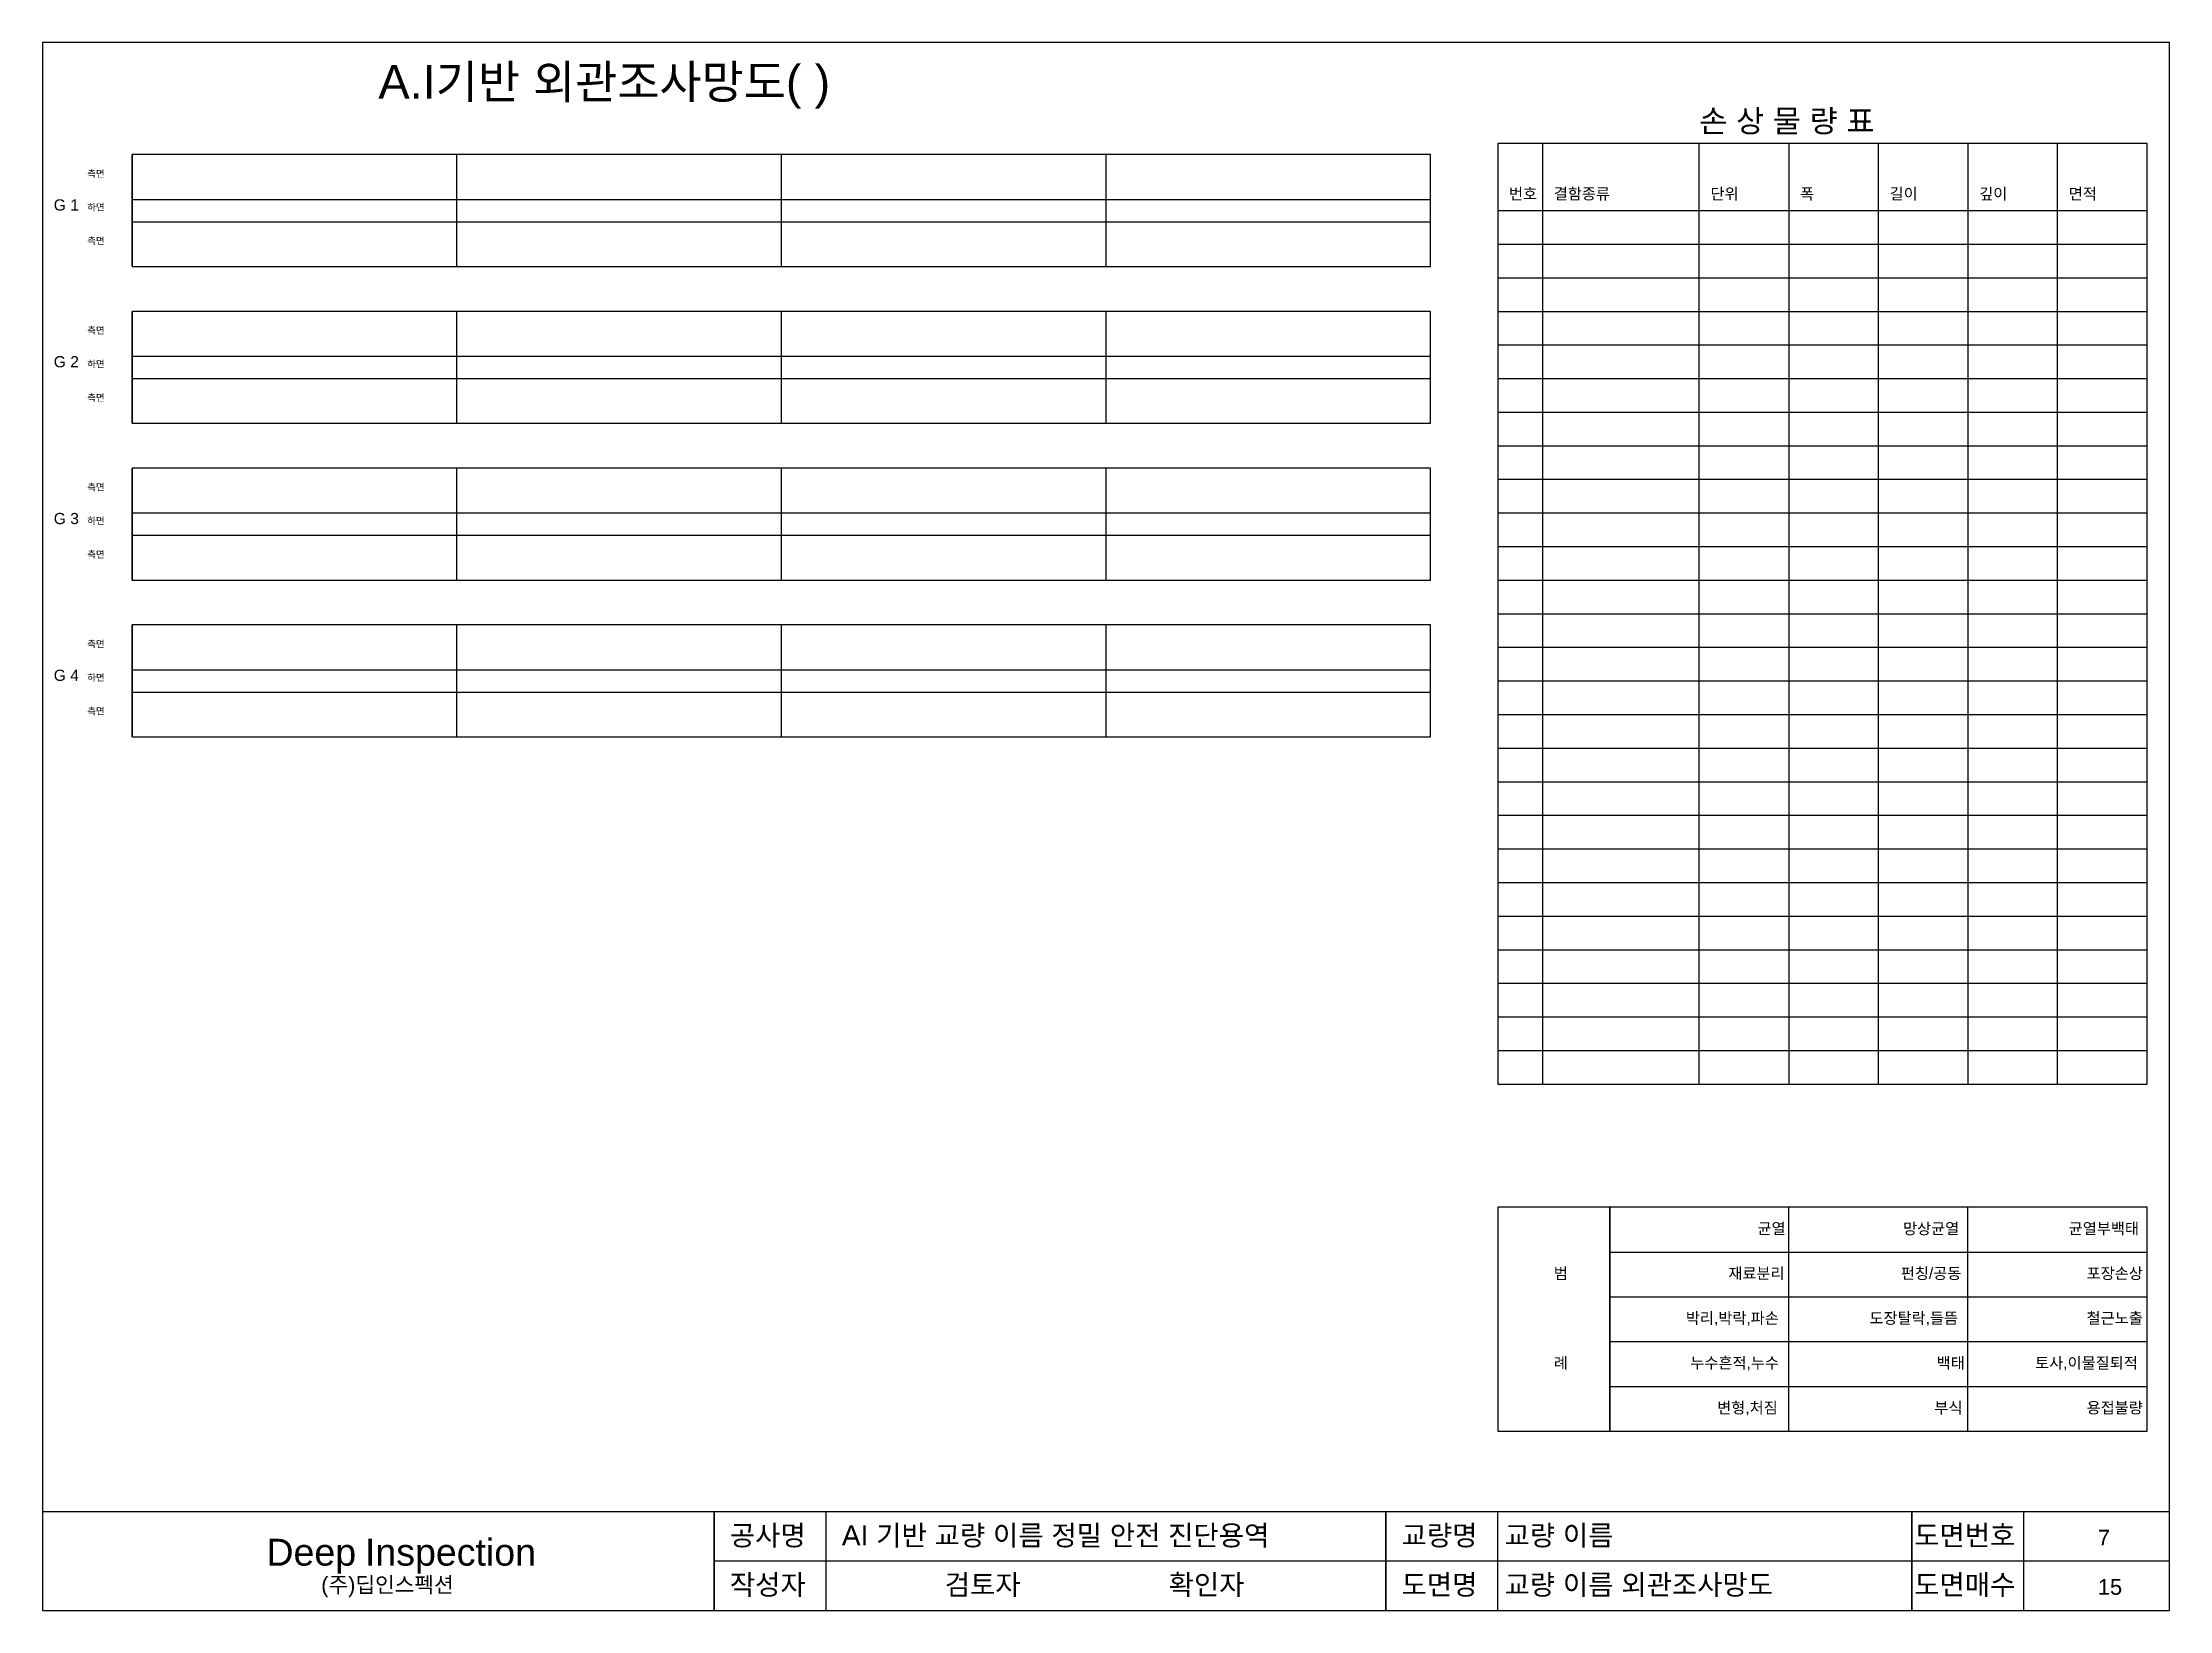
# Model space of a CAD drawing. Extents: x 1000 to 14950, y 1000 to 1700.
# Drawn here: x 7000 to 7950, y 1000 to 1700 of the extents above; entities that cross this region are included whole.
import ezdxf

# ---------------------------------------------------------------- set-up
doc = ezdxf.new("R2010")
doc.units = 0
doc.styles.get("Standard").update_dxf_attribs({"font": 'arial.ttf'})

msp = doc.modelspace()

# ---------------------------------------------------------------- texts
at = {"layer": 'bottomInfomation', "color": 7}
for s, height, p in [('공사명', 9, (7307, 1029)), ('AI 기반 교량 이름 정밀 안전 진단용역', 9, (7357, 1029)), ('교량명', 9, (7607, 1029)), ('교량 이름', 9, (7653, 1029)), ('도면번호', 9, (7836, 1029)), ('7', 7, (7918, 1029)), ('작성자', 9, (7307, 1007)), ('검토자', 9, (7403, 1007)), ('확인자', 9, (7503, 1007)), ('도면명', 9, (7607, 1007)), ('교량 이름 외관조사망도', 9, (7653, 1007)), ('도면매수', 9, (7836, 1007)), ('         (주)딥인스펙션', 7, (7100, 1008)), ('15', 7, (7918, 1007))]:
    msp.add_text(s, height=height, dxfattribs=at).set_placement(p)
at = {"layer": 'bottomInfomation', "color": 5}
msp.add_text('Deep', height=12, dxfattribs=at).set_placement((7100, 1020))
at = {"layer": 'bottomInfomation', "color": 9}
msp.add_text('Inspection', height=12, dxfattribs=at).set_placement((7144, 1020))
at = {"layer": 'GirderFrameNumberLayer', "color": 7}
for s, height, p in [('측면', 3, (7020, 1640)), ('G 1', 5, (7005, 1625)), ('하면', 3, (7020, 1625)), ('측면', 3, (7020, 1610)), ('측면', 3, (7020, 1570)), ('G 2', 5, (7005, 1555)), ('하면', 3, (7020, 1555)), ('측면', 3, (7020, 1540)), ('측면', 3, (7020, 1500)), ('G 3', 5, (7005, 1485)), ('하면', 3, (7020, 1485)), ('측면', 3, (7020, 1470)), ('측면', 3, (7020, 1430)), ('G 4', 5, (7005, 1415)), ('하면', 3, (7020, 1415)), ('측면', 3, (7020, 1400))]:
    msp.add_text(s, height=height, dxfattribs=at).set_placement(p)
at = {"layer": 'LabelLayer', "color": 5}
for s, p in [('번호', (7655, 1630)), ('결함종류', (7675, 1630)), ('단위', (7745, 1630)), ('폭', (7785, 1630)), ('길이', (7825, 1630)), ('깊이', (7865, 1630)), ('면적', (7905, 1630))]:
    msp.add_text(s, height=5, dxfattribs=at).set_placement(p)
at = {"layer": 'LabelLayer', "color": 7}
for s, p in [('균열', (7766, 1168)), ('망상균열', (7831, 1168)), ('균열부백태', (7905, 1168)), ('범', (7675, 1148)), ('재료분리', (7753, 1148)), ('펀칭/공동', (7830, 1148)), ('포장손상', (7913, 1148)), ('박리,박락,파손', (7734, 1128)), ('도장탈락,들뜸', (7816, 1128)), ('철근노출', (7913, 1128)), ('례', (7675, 1108)), ('누수흔적,누수', (7736, 1108)), ('백태', (7846, 1108)), ('토사,이물질퇴적', (7890, 1108)), ('변형,처짐', (7748, 1088)), ('부식', (7845, 1088)), ('용접불량', (7913, 1088))]:
    msp.add_text(s, height=5, dxfattribs=at).set_placement(p)
at = {"layer": 'TitleLayer', "color": 5}
msp.add_text('A.I기반 외관조사망도( )', height=15, dxfattribs=at).set_placement((7150, 1675))
at = {"layer": 'TitleLayer', "color": 7}
msp.add_text('손 상 물 량 표', height=10, dxfattribs=at).set_placement((7740, 1660))

# ---------------------------------------------------------------- linework, layer by layer
at = {"color": 7}
for p, q in [((7040, 1600), (7040, 1650)), ((7185, 1600), (7185, 1650)), ((7330, 1600), (7330, 1650)), ((7475, 1600), (7475, 1650)), ((7040, 1630), (7620, 1630)), ((7650, 1625), (7940, 1625)), ((7040, 1620), (7620, 1620)), ((7650, 1610), (7940, 1610)), ((7650, 1595), (7940, 1595)), ((7040, 1530), (7040, 1580)), ((7185, 1530), (7185, 1580)), ((7330, 1530), (7330, 1580)), ((7475, 1530), (7475, 1580)), ((7650, 1580), (7940, 1580)), ((7040, 1560), (7620, 1560)), ((7650, 1565), (7940, 1565)), ((7040, 1550), (7620, 1550)), ((7650, 1550), (7940, 1550)), ((7650, 1535), (7940, 1535)), ((7650, 1520), (7940, 1520)), ((7040, 1460), (7040, 1510)), ((7185, 1460), (7185, 1510)), ((7330, 1460), (7330, 1510)), ((7475, 1460), (7475, 1510)), ((7650, 1505), (7940, 1505)), ((7040, 1490), (7620, 1490)), ((7650, 1490), (7940, 1490)), ((7040, 1480), (7620, 1480)), ((7650, 1475), (7940, 1475)), ((7650, 1460), (7940, 1460)), ((7650, 1445), (7940, 1445)), ((7040, 1390), (7040, 1440)), ((7185, 1390), (7185, 1440)), ((7330, 1390), (7330, 1440)), ((7475, 1390), (7475, 1440)), ((7650, 1430), (7940, 1430)), ((7040, 1420), (7620, 1420)), ((7040, 1410), (7620, 1410)), ((7650, 1415), (7940, 1415)), ((7650, 1400), (7940, 1400)), ((7650, 1385), (7940, 1385)), ((7650, 1370), (7940, 1370)), ((7650, 1355), (7940, 1355)), ((7650, 1340), (7940, 1340)), ((7650, 1325), (7940, 1325)), ((7650, 1310), (7940, 1310)), ((7650, 1295), (7940, 1295)), ((7650, 1280), (7940, 1280)), ((7650, 1265), (7940, 1265)), ((7650, 1250), (7940, 1250)), ((7650, 1235), (7940, 1235)), ((7700, 1160), (7940, 1160)), ((7700, 1140), (7940, 1140)), ((7700, 1120), (7940, 1120)), ((7700, 1100), (7940, 1100)), ((7700, 1080), (7940, 1080)), ((7350, 1000), (7350, 1044)), ((7650, 1000), (7650, 1044)), ((7885, 1000), (7885, 1044))]:
    msp.add_line(p, q, dxfattribs=at)
at = {"layer": 'GirderFrameLayer', "color": 7}
for points in [[(7040, 1600, 0), (7620, 1600, 0), (7620, 1650, 0), (7040, 1650, 0)], [(7040, 1530, 0), (7620, 1530, 0), (7620, 1580, 0), (7040, 1580, 0)], [(7040, 1460, 0), (7620, 1460, 0), (7620, 1510, 0), (7040, 1510, 0)], [(7040, 1390, 0), (7620, 1390, 0), (7620, 1440, 0), (7040, 1440, 0)]]:
    msp.add_polyline3d(points, close=True, dxfattribs=at)
at = {"layer": 'OutineLayer', "color": 7}
for points in [[(7000, 1000, 0), (7950, 1000, 0), (7950, 1700, 0), (7000, 1700, 0)], [(7000, 1000, 0), (7300, 1000, 0), (7300, 1044, 0), (7000, 1044, 0)], [(7300, 1000, 0), (7600, 1000, 0), (7600, 1044, 0), (7300, 1044, 0)], [(7600, 1000, 0), (7835, 1000, 0), (7835, 1044, 0), (7600, 1044, 0)], [(7835, 1000, 0), (7950, 1000, 0), (7950, 1044, 0), (7835, 1044, 0)], [(7300, 1000, 0), (7950, 1000, 0), (7950, 1022, 0), (7300, 1022, 0)]]:
    msp.add_polyline3d(points, close=True, dxfattribs=at)
at = {"layer": 'Table', "color": 7}
for points in [[(7650, 1235, 0), (7940, 1235, 0), (7940, 1655, 0), (7650, 1655, 0)], [(7670, 1235, 0), (7740, 1235, 0), (7740, 1655, 0), (7670, 1655, 0)], [(7780, 1235, 0), (7820, 1235, 0), (7820, 1655, 0), (7780, 1655, 0)], [(7860, 1235, 0), (7900, 1235, 0), (7900, 1655, 0), (7860, 1655, 0)], [(7650, 1080, 0), (7940, 1080, 0), (7940, 1180, 0), (7650, 1180, 0)], [(7700, 1080, 0), (7700, 1080, 0), (7700, 1180, 0), (7700, 1180, 0)], [(7700, 1080, 0), (7780, 1080, 0), (7780, 1180, 0), (7700, 1180, 0)], [(7700, 1080, 0), (7860, 1080, 0), (7860, 1180, 0), (7700, 1180, 0)]]:
    msp.add_polyline3d(points, close=True, dxfattribs=at)

msp.set_redraw_order([(e.dxf.handle, doc.entitydb.next_handle()) for e in msp.query("TEXT MTEXT ATTDEF DIMENSION ARC_DIMENSION")])  # texts and dimensions are drawn at this point

doc.saveas('drawing.dxf')
